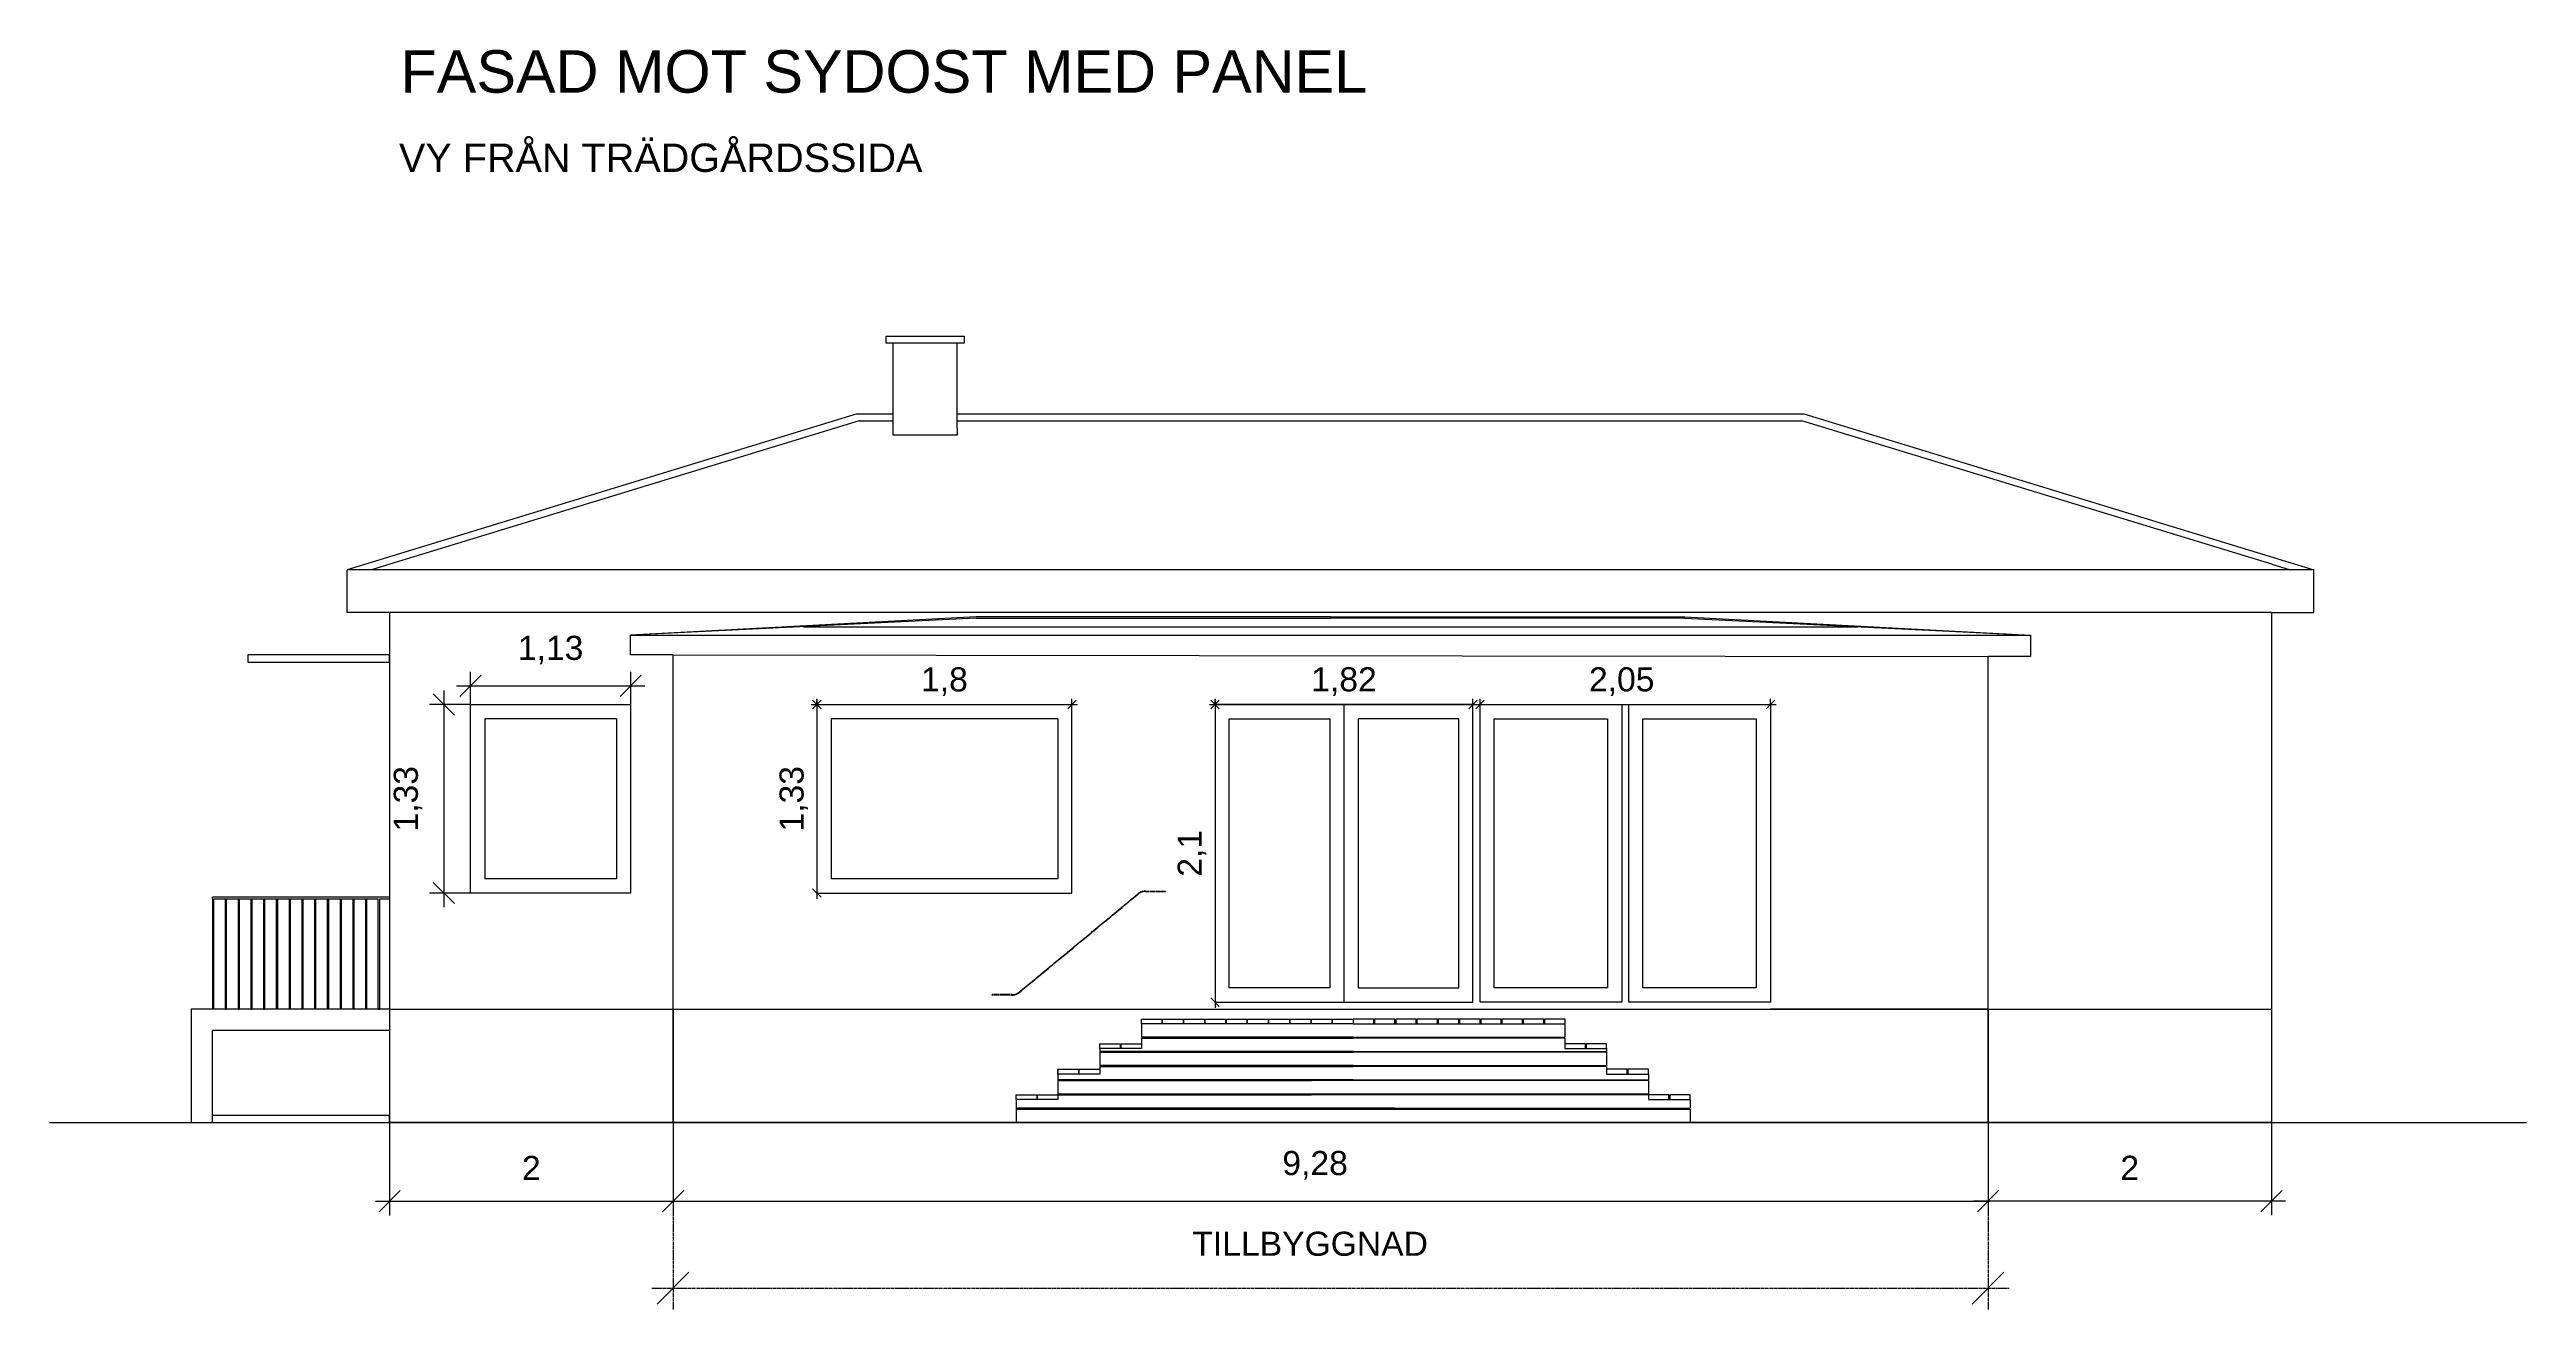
# Model space of a CAD drawing. Header units: millimetres. Extents: x -60009 to 113281, y -58228 to 411188.
# Drawn here: x -32483 to -15003, y 87757 to 96646 of the extents above; entities that cross this region are included whole.
import ezdxf

# ---------------------------------------------------------------- set-up
doc = ezdxf.new("R2010")
doc.units = ezdxf.units.MM
for name, pattern in [('ACAD_ISO02W100', [15, 12, -3]), ('ACAD_ISO04W100', [30, 24, -3, 0, -3]), ('CENTER2', [28.575, 19.05, -3.175, 3.175, -3.175])]:
    doc.linetypes.add(name, pattern=pattern)
doc.layers.get('0').update_dxf_attribs({"color": 1})
for name, color, linetype in [('Angivelser', 7, 'Continuous'), ('Fönster', 1, 'Continuous'), ('Förtydligande', 8, 'CENTER2'), ('Grundritningar', 1, 'Continuous'), ('Mått', 4, 'Continuous'), ('Tillgänglighet', 7, 'ACAD_ISO02W100')]:
    doc.layers.add(name, color=color, linetype=linetype)
doc.styles.get("Standard").update_dxf_attribs({"font": 'Arial.ttf', "height": 170})
doc.dimstyles.new('Egen dimension', dxfattribs={"dimscale": 10, "dimtxt": 2.5, "dimasz": 15, "dimexe": 10, "dimexo": 0.625, "dimgap": 15, "dimtad": 1, "dimlfac": 0.001, "dimtxsty": 'Standard', "dimblk": 'OBLIQUE', "dimblk1": 'OBLIQUE', "dimblk2": 'OBLIQUE', "dimcen": 20, "dimdle": 10, "dimadec": 0, "dimazin": 0, "dimtfac": 1, "dimtmove": 0, "dimatfit": 3, "dimldrblk": 'OPEN90', "dimfxl": 1, "dimarcsym": 0})

# ---------------------------------------------------------------- blocks, each defined once
blk = doc.blocks.new('_Oblique')
at = {"color": 0, "linetype": 'ByBlock', "lineweight": -2}
blk.add_line((-0.5, -0.5), (0.5, 0.5), dxfattribs=at)
blk = doc.blocks.new('*D242')
at = {"layer": 'Defpoints', "color": 0, "lineweight": 13, "transparency": 16777216}
for p in [(-28083, 89075), (-18803, 89075), (-18803, 87907)]:
    blk.add_point(p, dxfattribs=at)
at = {"layer": 'Förtydligande', "color": 0, "lineweight": -2, "transparency": 16777216}
for p, q in [((-28083, 89066), (-28083, 87757)), ((-18803, 89066), (-18803, 87757)), ((-28233, 87907), (-18653, 87907))]:
    blk.add_line(p, q, dxfattribs=at)
at = {"layer": 'Förtydligande', "color": 0, "lineweight": -2, "transparency": 16777216, "xscale": 225, "yscale": 225, "zscale": 225, "rotation": 180}
blk.add_blockref('_Oblique', (-28083, 87907), dxfattribs=at)
at = {"layer": 'Förtydligande', "color": 0, "lineweight": -2, "transparency": 16777216, "xscale": 225, "yscale": 225, "zscale": 225}
blk.add_blockref('_Oblique', (-18803, 87907), dxfattribs=at)
at = {"layer": 'Förtydligande', "color": 0, "transparency": 16777216, "insert": (-23587, 88219), "char_height": 170, "attachment_point": 5}
blk.add_mtext('TILLBYGGNAD', dxfattribs=at)
blk = doc.blocks.new('_Open90')
at = {"color": 0, "linetype": 'ByBlock', "lineweight": -2}
for p, q in [((0, 0), (-1, 0)), ((-0.5, 0.5), (0, 0)), ((0, 0), (-0.5, -0.5))]:
    blk.add_line(p, q, dxfattribs=at)
blk = doc.blocks.new('*D250')
at = {"layer": 'Defpoints', "color": 0, "lineweight": 13, "ltscale": 100, "transparency": 16777216}
for p in [(-30083, 89075), (-28083, 89075), (-28083, 88520)]:
    blk.add_point(p, dxfattribs=at)
at = {"layer": 'Mått', "color": 0, "lineweight": -2, "ltscale": 100, "transparency": 16777216}
for p, q in [((-30083, 89069), (-30083, 88420)), ((-28083, 89069), (-28083, 88420)), ((-30183, 88520), (-27983, 88520))]:
    blk.add_line(p, q, dxfattribs=at)
at = {"layer": 'Mått', "color": 0, "lineweight": -2, "ltscale": 100, "transparency": 16777216, "xscale": 150, "yscale": 150, "zscale": 150, "rotation": 180}
blk.add_blockref('_Oblique', (-30083, 88520), dxfattribs=at)
at = {"layer": 'Mått', "color": 0, "lineweight": -2, "ltscale": 100, "transparency": 16777216, "xscale": 150, "yscale": 150, "zscale": 150}
blk.add_blockref('_Oblique', (-28083, 88520), dxfattribs=at)
at = {"layer": 'Mått', "color": 0, "ltscale": 100, "transparency": 16777216, "insert": (-29083, 88755), "char_height": 170, "attachment_point": 5}
blk.add_mtext('2', dxfattribs=at)
blk = doc.blocks.new('*D257')
at = {"layer": 'Defpoints', "color": 0, "lineweight": 13, "transparency": 16777216}
for p in [(-24258, 92025), (-22438, 92025), (-22438, 92025)]:
    blk.add_point(p, dxfattribs=at)
at = {"layer": 'Mått', "color": 0, "lineweight": -2, "transparency": 16777216}
for p, q in [((-24298, 92025), (-22398, 92025)), ((-24258, 92028), (-24258, 92065)), ((-22438, 92028), (-22438, 92065))]:
    blk.add_line(p, q, dxfattribs=at)
at = {"layer": 'Mått', "color": 0, "lineweight": -2, "transparency": 16777216, "xscale": 60, "yscale": 60, "zscale": 60, "rotation": 180}
blk.add_blockref('_Oblique', (-24258, 92025), dxfattribs=at)
at = {"layer": 'Mått', "color": 0, "lineweight": -2, "transparency": 16777216, "xscale": 60, "yscale": 60, "zscale": 60}
blk.add_blockref('_Oblique', (-22438, 92025), dxfattribs=at)
at = {"layer": 'Mått', "color": 0, "transparency": 16777216, "insert": (-23348, 92187), "char_height": 170, "attachment_point": 5}
blk.add_mtext('1,82', dxfattribs=at)
blk = doc.blocks.new('*D258')
at = {"layer": 'Defpoints', "color": 0, "lineweight": 13, "transparency": 16777216}
for p in [(-22388, 92025), (-20338, 92025), (-20338, 92025)]:
    blk.add_point(p, dxfattribs=at)
at = {"layer": 'Mått', "color": 0, "lineweight": -2, "transparency": 16777216}
for p, q in [((-22428, 92025), (-20298, 92025)), ((-22388, 92028), (-22388, 92065)), ((-20338, 92028), (-20338, 92065))]:
    blk.add_line(p, q, dxfattribs=at)
at = {"layer": 'Mått', "color": 0, "lineweight": -2, "transparency": 16777216, "xscale": 60, "yscale": 60, "zscale": 60, "rotation": 180}
blk.add_blockref('_Oblique', (-22388, 92025), dxfattribs=at)
at = {"layer": 'Mått', "color": 0, "lineweight": -2, "transparency": 16777216, "xscale": 60, "yscale": 60, "zscale": 60}
blk.add_blockref('_Oblique', (-20338, 92025), dxfattribs=at)
at = {"layer": 'Mått', "color": 0, "transparency": 16777216, "insert": (-21388, 92187), "char_height": 170, "attachment_point": 5}
blk.add_mtext('2,05', dxfattribs=at)
blk = doc.blocks.new('*D259')
at = {"layer": 'Defpoints', "color": 0, "lineweight": 13, "transparency": 16777216}
for p in [(-24258, 92025), (-24258, 89925), (-24258, 89925)]:
    blk.add_point(p, dxfattribs=at)
at = {"layer": 'Mått', "color": 0, "lineweight": -2, "transparency": 16777216}
for p, q in [((-24258, 92065), (-24258, 89885)), ((-24256, 92025), (-24218, 92025)), ((-24256, 89925), (-24218, 89925))]:
    blk.add_line(p, q, dxfattribs=at)
at = {"layer": 'Mått', "color": 0, "lineweight": -2, "transparency": 16777216, "xscale": 60, "yscale": 60, "zscale": 60}
for p, rotation in [((-24258, 92025), 90), ((-24258, 89925), 270)]:
    blk.add_blockref('_Oblique', p, dxfattribs=dict(at, rotation=rotation))
at = {"layer": 'Mått', "color": 0, "transparency": 16777216, "insert": (-24421, 90975), "char_height": 170, "attachment_point": 5, "rotation": 90}
blk.add_mtext('2,1', dxfattribs=at)
blk = doc.blocks.new('*D260')
at = {"layer": 'Defpoints', "color": 0, "lineweight": 13, "transparency": 16777216}
for p in [(-27068, 92025), (-25268, 92025), (-25268, 92025)]:
    blk.add_point(p, dxfattribs=at)
at = {"layer": 'Mått', "color": 0, "lineweight": -2, "transparency": 16777216}
for p, q in [((-27108, 92025), (-25228, 92025)), ((-27068, 92028), (-27068, 92065)), ((-25268, 92028), (-25268, 92065))]:
    blk.add_line(p, q, dxfattribs=at)
at = {"layer": 'Mått', "color": 0, "lineweight": -2, "transparency": 16777216, "xscale": 60, "yscale": 60, "zscale": 60, "rotation": 180}
blk.add_blockref('_Oblique', (-27068, 92025), dxfattribs=at)
at = {"layer": 'Mått', "color": 0, "lineweight": -2, "transparency": 16777216, "xscale": 60, "yscale": 60, "zscale": 60}
blk.add_blockref('_Oblique', (-25268, 92025), dxfattribs=at)
at = {"layer": 'Mått', "color": 0, "transparency": 16777216, "insert": (-26168, 92187), "char_height": 170, "attachment_point": 5}
blk.add_mtext('1,8', dxfattribs=at)
blk = doc.blocks.new('*D261')
at = {"layer": 'Defpoints', "color": 0, "lineweight": 13, "transparency": 16777216}
for p in [(-27068, 92025), (-27068, 90695), (-27068, 90695)]:
    blk.add_point(p, dxfattribs=at)
at = {"layer": 'Mått', "color": 0, "lineweight": -2, "transparency": 16777216}
for p, q in [((-27068, 92065), (-27068, 90655)), ((-27066, 92025), (-27028, 92025)), ((-27066, 90695), (-27028, 90695))]:
    blk.add_line(p, q, dxfattribs=at)
at = {"layer": 'Mått', "color": 0, "lineweight": -2, "transparency": 16777216, "xscale": 60, "yscale": 60, "zscale": 60}
for p, rotation in [((-27068, 92025), 90), ((-27068, 90695), 270)]:
    blk.add_blockref('_Oblique', p, dxfattribs=dict(at, rotation=rotation))
at = {"layer": 'Mått', "color": 0, "transparency": 16777216, "insert": (-27231, 91360), "char_height": 170, "attachment_point": 5, "rotation": 90}
blk.add_mtext('1,33', dxfattribs=at)
blk = doc.blocks.new('*D262')
at = {"layer": 'Defpoints', "color": 0, "lineweight": 13, "transparency": 16777216}
for p in [(-29512, 92025), (-29701, 90695), (-29512, 90695)]:
    blk.add_point(p, dxfattribs=at)
at = {"layer": 'Mått', "color": 0, "lineweight": -2, "transparency": 16777216}
for p, q in [((-29701, 92125), (-29701, 90595)), ((-29518, 92025), (-29801, 92025)), ((-29518, 90695), (-29801, 90695))]:
    blk.add_line(p, q, dxfattribs=at)
at = {"layer": 'Mått', "color": 0, "lineweight": -2, "transparency": 16777216, "xscale": 150, "yscale": 150, "zscale": 150}
for p, rotation in [((-29701, 92025), 90), ((-29701, 90695), 270)]:
    blk.add_blockref('_Oblique', p, dxfattribs=dict(at, rotation=rotation))
at = {"layer": 'Mått', "color": 0, "transparency": 16777216, "insert": (-29953, 91360), "char_height": 170, "attachment_point": 5, "rotation": 90}
blk.add_mtext('1,33', dxfattribs=at)
blk = doc.blocks.new('*D263')
at = {"layer": 'Defpoints', "color": 0, "lineweight": 13, "transparency": 16777216}
for p in [(-28382, 92156), (-29512, 92025), (-28382, 92025)]:
    blk.add_point(p, dxfattribs=at)
at = {"layer": 'Mått', "color": 0, "lineweight": -2, "transparency": 16777216}
for p, q in [((-29612, 92156), (-28282, 92156)), ((-29512, 92031), (-29512, 92256)), ((-28382, 92031), (-28382, 92256))]:
    blk.add_line(p, q, dxfattribs=at)
at = {"layer": 'Mått', "color": 0, "lineweight": -2, "transparency": 16777216, "xscale": 150, "yscale": 150, "zscale": 150, "rotation": 180}
blk.add_blockref('_Oblique', (-29512, 92156), dxfattribs=at)
at = {"layer": 'Mått', "color": 0, "lineweight": -2, "transparency": 16777216, "xscale": 150, "yscale": 150, "zscale": 150}
blk.add_blockref('_Oblique', (-28382, 92156), dxfattribs=at)
at = {"layer": 'Mått', "color": 0, "transparency": 16777216, "insert": (-28947, 92409), "char_height": 170, "attachment_point": 5}
blk.add_mtext('1,13', dxfattribs=at)
blk = doc.blocks.new('*D264')
at = {"layer": 'Defpoints', "color": 0, "lineweight": 13, "transparency": 16777216}
for p in [(-18803, 89875), (-16803, 89875), (-18803, 88521)]:
    blk.add_point(p, dxfattribs=at)
at = {"layer": 'Mått', "color": 0, "lineweight": -2, "transparency": 16777216}
for p, q in [((-18803, 89869), (-18803, 88421)), ((-16803, 89869), (-16803, 88421)), ((-16703, 88521), (-18903, 88521))]:
    blk.add_line(p, q, dxfattribs=at)
at = {"layer": 'Mått', "color": 0, "lineweight": -2, "transparency": 16777216, "xscale": 150, "yscale": 150, "zscale": 150, "rotation": 180}
blk.add_blockref('_Oblique', (-18803, 88521), dxfattribs=at)
at = {"layer": 'Mått', "color": 0, "lineweight": -2, "transparency": 16777216, "xscale": 150, "yscale": 150, "zscale": 150}
blk.add_blockref('_Oblique', (-16803, 88521), dxfattribs=at)
at = {"layer": 'Mått', "color": 0, "transparency": 16777216, "insert": (-17803, 88756), "char_height": 170, "attachment_point": 5}
blk.add_mtext('2', dxfattribs=at)
blk = doc.blocks.new('*D265')
at = {"layer": 'Defpoints', "color": 0, "lineweight": 13, "transparency": 16777216}
for p in [(-28083, 89875), (-18803, 89875), (-18803, 88521)]:
    blk.add_point(p, dxfattribs=at)
at = {"layer": 'Mått', "color": 0, "lineweight": -2, "transparency": 16777216}
for p, q in [((-28083, 89869), (-28083, 88421)), ((-18803, 89869), (-18803, 88421)), ((-28093, 88521), (-18793, 88521))]:
    blk.add_line(p, q, dxfattribs=at)
at = {"layer": 'Mått', "color": 0, "lineweight": -2, "transparency": 16777216, "xscale": 150, "yscale": 150, "zscale": 150, "rotation": 180}
blk.add_blockref('_Oblique', (-28083, 88521), dxfattribs=at)
at = {"layer": 'Mått', "color": 0, "lineweight": -2, "transparency": 16777216, "xscale": 150, "yscale": 150, "zscale": 150}
blk.add_blockref('_Oblique', (-18803, 88521), dxfattribs=at)
at = {"layer": 'Mått', "color": 0, "transparency": 16777216, "insert": (-23552, 88774), "char_height": 170, "attachment_point": 5}
blk.add_mtext('9,28', dxfattribs=at)

msp = doc.modelspace()

# ---------------------------------------------------------------- linework, layer by layer
at = {"layer": 'Fönster'}
for p, q in [((-29512.248, 90695.014), (-29512.248, 92025.014)), ((-29512.248, 92025.014), (-28382.248, 92025.014)), ((-28382.248, 92025.014), (-28382.248, 90695.014)), ((-22438.248, 92025.014), (-24258.248, 92025.014)), ((-24258.248, 92025.014), (-24258.248, 89925.014)), ((-22438.248, 92025.014), (-23348.248, 92025.014)), ((-23348.248, 92025.014), (-23348.248, 89925.014)), ((-22438.248, 89925.014), (-22438.248, 92025.014)), ((-29412.248, 91925.014), (-29412.248, 90795.014)), ((-28482.248, 91925.014), (-29412.248, 91925.014)), ((-28482.248, 91925.014), (-28482.248, 90795.014)), ((-24158.248, 91925.014), (-23448.248, 91925.014)), ((-24158.248, 90025.014), (-24158.248, 91925.014)), ((-23448.248, 91925.014), (-23448.248, 90025.014)), ((-23248.248, 91925.014), (-23248.248, 90025.014)), ((-22538.248, 91925.014), (-23248.248, 91925.014)), ((-22538.248, 90025.014), (-22538.248, 91925.014)), ((-28482.248, 90795.014), (-29412.248, 90795.014)), ((-28382.248, 90695.014), (-29512.248, 90695.014)), ((-23448.248, 90025.014), (-24158.248, 90025.014)), ((-23248.248, 90025.014), (-22538.248, 90025.014)), ((-24258.248, 89925.014), (-22438.248, 89925.014))]:
    msp.add_line(p, q, dxfattribs=at)
at = {"layer": 'Fönster', "ltscale": 100}
for p, q in [((-22388.248, 89925.014), (-22388.248, 92025.014)), ((-22388.248, 92025.014), (-21388.248, 92025.014)), ((-21388.248, 92025.014), (-21388.248, 89925.014)), ((-21338.248, 89925.014), (-21338.248, 92025.014)), ((-21338.248, 92025.014), (-20338.248, 92025.014)), ((-20338.248, 92025.014), (-20338.248, 89925.014)), ((-22288.248, 90025.014), (-22288.248, 91925.014)), ((-22288.248, 91925.014), (-21488.248, 91925.014)), ((-21488.248, 91925.014), (-21488.248, 90025.014)), ((-21238.248, 90025.014), (-21238.248, 91925.014)), ((-21238.248, 91925.014), (-20438.248, 91925.014)), ((-20438.248, 91925.014), (-20438.248, 90025.014)), ((-21488.248, 90025.014), (-22288.248, 90025.014)), ((-20438.248, 90025.014), (-21238.248, 90025.014)), ((-21388.248, 89925.014), (-22388.248, 89925.014)), ((-20338.248, 89925.014), (-21338.248, 89925.014))]:
    msp.add_line(p, q, dxfattribs=at)
at = {"layer": 'Förtydligande', "linetype": 'ACAD_ISO04W100', "lineweight": -3, "ltscale": 0.1}
msp.add_line((-32483.248, 89075.014), (-15003.248, 89075.014), dxfattribs=at)
at = {"layer": 'Grundritningar'}
for p, q in [((-26578.946, 94575.014), (-26578.946, 94625.014)), ((-26578.946, 94625.014), (-26028.946, 94625.014)), ((-26528.946, 94575.014), (-26578.946, 94575.014)), ((-26078.946, 94575.014), (-26528.946, 94575.014)), ((-26528.946, 93975.014), (-26528.946, 94575.014)), ((-26028.946, 94575.014), (-26078.946, 94575.014)), ((-26078.946, 93975.014), (-26078.946, 94575.014)), ((-26028.946, 94625.014), (-26028.946, 94575.014)), ((-26783.248, 94075.014), (-30383.248, 92975.014)), ((-26783.248, 94075.014), (-26528.946, 94075.014)), ((-26078.946, 94075.014), (-20103.248, 94075.014)), ((-20103.248, 94075.014), (-16503.248, 92975.014)), ((-26768.545, 94027.225), (-30081.125, 93015.047)), ((-26768.545, 94027.225), (-26528.946, 94027.22)), ((-26528.946, 93925.014), (-26528.946, 93975.014)), ((-26078.946, 93925.014), (-26528.946, 93925.014)), ((-26078.946, 94027.212), (-20117.55, 94027.103)), ((-26078.946, 93975.014), (-26078.946, 93925.014)), ((-16800.716, 93014.396), (-20117.55, 94027.103)), ((-30383.248, 92675.014), (-30383.248, 92975.014)), ((-16503.248, 92975.014), (-30383.248, 92975.014)), ((-16503.248, 92675.014), (-16503.248, 92975.014)), ((-30083.248, 92675.014), (-30383.248, 92675.014)), ((-16803.248, 92675.014), (-30083.248, 92675.014)), ((-30083.248, 92675.014), (-30083.248, 89875.014)), ((-30083.248, 92675.014), (-30083.248, 92375.014)), ((-16803.248, 92675.014), (-16803.248, 89075.014)), ((-16803.248, 92675.014), (-16503.248, 92675.014)), ((-25943.245, 92643.298), (-28383.241, 92513.298)), ((-25943.245, 92633.298), (-28383.241, 92513.298)), ((-27163.223, 92573.299), (-19723.27, 92573.299)), ((-23443.245, 92643.298), (-25943.245, 92643.298)), ((-25943.245, 92633.298), (-23443.245, 92633.298)), ((-23443.245, 92643.298), (-20943.245, 92643.298)), ((-20943.245, 92633.298), (-23443.245, 92633.298)), ((-20943.245, 92643.298), (-18503.248, 92513.298)), ((-20943.245, 92633.298), (-18503.248, 92513.298)), ((-30083.248, 92375.014), (-31083.248, 92375.014)), ((-31083.248, 92375.014), (-31083.248, 92325.014)), ((-31083.248, 92325.014), (-30083.248, 92325.014)), ((-30083.248, 92325.014), (-30083.248, 92375.014)), ((-27068.248, 92025.014), (-27068.248, 90695.014)), ((-27068.248, 92025.014), (-25268.248, 92025.014)), ((-25268.248, 90695.014), (-25268.248, 92025.014)), ((-26968.248, 91925.014), (-26968.248, 90795.014)), ((-25368.248, 91925.014), (-26968.248, 91925.014)), ((-25368.248, 91925.014), (-25368.248, 90795.014)), ((-25368.248, 90795.014), (-26968.248, 90795.014)), ((-30083.248, 90665.014), (-31333.248, 90665.014)), ((-31333.248, 90655.014), (-31333.248, 90665.014)), ((-31333.248, 90655.014), (-31333.248, 89875.014)), ((-31323.248, 90655.014), (-30163.248, 90655.014)), ((-31323.248, 89875.014), (-31323.248, 90655.014)), ((-31243.248, 90655.014), (-31243.248, 89875.014)), ((-31233.248, 89875.014), (-31233.248, 90655.014)), ((-31153.248, 90655.014), (-31153.248, 89875.014)), ((-31143.248, 89875.014), (-31143.248, 90655.014)), ((-31143.248, 90655.014), (-31063.248, 90655.014)), ((-31063.248, 90655.014), (-31063.248, 89875.014)), ((-31053.248, 89875.014), (-31053.248, 90655.014)), ((-31053.248, 90655.014), (-30973.248, 90655.014)), ((-30973.248, 90655.014), (-30973.248, 89875.014)), ((-30963.248, 89875.014), (-30963.248, 90655.014)), ((-30963.248, 90655.014), (-30883.248, 90655.014)), ((-30883.248, 90655.014), (-30883.248, 89875.014)), ((-30873.248, 89875.014), (-30873.248, 90655.014)), ((-30873.248, 90655.014), (-30793.248, 90655.014)), ((-30793.248, 90655.014), (-30793.248, 89875.014)), ((-30783.248, 89875.014), (-30783.248, 90655.014)), ((-30783.248, 90655.014), (-30703.248, 90655.014)), ((-30703.248, 90655.014), (-30703.248, 89875.014)), ((-30693.248, 89875.014), (-30693.248, 90655.014)), ((-30693.248, 90655.014), (-30613.248, 90655.014)), ((-30613.248, 90655.014), (-30613.248, 89875.014)), ((-30603.248, 89875.014), (-30603.248, 90655.014)), ((-30603.248, 90655.014), (-30523.248, 90655.014)), ((-30523.248, 90655.014), (-30523.248, 89875.014)), ((-30513.248, 89875.014), (-30513.248, 90655.014)), ((-30513.248, 90655.014), (-30433.248, 90655.014)), ((-30433.248, 90655.014), (-30433.248, 89875.014)), ((-30423.248, 89875.014), (-30423.248, 90655.014)), ((-30423.248, 90655.014), (-30343.248, 90655.014)), ((-30343.248, 90655.014), (-30343.248, 89875.014)), ((-30333.248, 89875.014), (-30333.248, 90655.014)), ((-30333.248, 90655.014), (-30253.248, 90655.014)), ((-30253.248, 90655.014), (-30253.248, 89875.014)), ((-30243.248, 89875.014), (-30243.248, 90655.014)), ((-30163.248, 89875.014), (-30163.248, 90655.014)), ((-30153.248, 89875.014), (-30153.248, 90655.014)), ((-30153.248, 90655.014), (-30083.248, 90655.014)), ((-27068.248, 90695.014), (-25268.248, 90695.014)), ((-30083.248, 89875.014), (-31483.248, 89875.014)), ((-31483.248, 89875.014), (-31483.248, 89075.014)), ((-31243.248, 89875.014), (-31233.248, 89875.014)), ((-31153.248, 89875.014), (-31143.248, 89875.014)), ((-31063.248, 89875.014), (-31053.248, 89875.014)), ((-30973.248, 89875.014), (-30963.248, 89875.014)), ((-30163.248, 89875.014), (-30153.248, 89875.014)), ((-30163.248, 89875.014), (-30153.248, 89875.014)), ((-30083.248, 89875.014), (-30153.248, 89875.014)), ((-30083.248, 89875.014), (-30083.248, 89075.014)), ((-30083.248, 89875.014), (-30083.248, 89725.014)), ((-30083.248, 89875.014), (-29512.248, 89875.014)), ((-31333.248, 89075.014), (-31333.248, 89725.014)), ((-30083.248, 89725.014), (-31333.248, 89725.014)), ((-25366.727, 89451.015), (-25366.727, 89271.015)), ((-31483.248, 89075.014), (-31333.248, 89075.014)), ((-30083.248, 89125.014), (-31333.248, 89125.014)), ((-31333.248, 89075.014), (-30083.248, 89075.014)), ((-30083.248, 89075.014), (-30083.248, 89125.014)), ((-16803.248, 89075.014), (-30083.248, 89075.014))]:
    msp.add_line(p, q, dxfattribs=at)
at = {"layer": 'Grundritningar', "ltscale": 100}
for p, q in [((-30081.125, 93015.047), (-30212.144, 92975.014)), ((-16800.716, 93014.396), (-16671.731, 92975.014)), ((-28383.248, 92375.014), (-28383.248, 92513.298)), ((-28383.248, 92513.298), (-18803.248, 92513.298)), ((-18803.248, 92513.298), (-18503.248, 92513.298)), ((-18503.248, 92513.298), (-18503.248, 92363.298)), ((-28083.248, 89075.014), (-28083.248, 92375.014)), ((-28083.248, 92375.014), (-18803.248, 92363.298)), ((-18803.248, 89075.014), (-18803.248, 92363.298)), ((-18503.248, 92363.298), (-18803.248, 92363.298)), ((-30083.248, 89875.014), (-28083.248, 89875.014)), ((-28083.248, 89875.014), (-18803.248, 89875.014)), ((-18803.248, 89875.014), (-20338.248, 89875.014)), ((-18803.248, 89875.014), (-16803.248, 89875.014)), ((-24778.248, 89772.015), (-24778.248, 89806.015)), ((-24778.248, 89806.015), (-24633.248, 89806.015)), ((-24633.248, 89772.015), (-24778.248, 89772.015)), ((-24776.727, 89772.014), (-24776.727, 89677.014)), ((-23283.249, 89772.014), (-24776.727, 89772.014)), ((-23283.249, 89677.014), (-24776.727, 89677.014)), ((-24633.248, 89806.015), (-24633.248, 89772.015)), ((-24628.248, 89772.015), (-24628.248, 89806.015)), ((-24628.248, 89806.015), (-24483.248, 89806.015)), ((-24483.248, 89772.015), (-24628.248, 89772.015)), ((-24483.248, 89806.015), (-24483.248, 89772.015)), ((-24478.248, 89772.015), (-24483.248, 89772.015)), ((-24478.248, 89772.015), (-24478.248, 89806.015)), ((-24478.248, 89806.015), (-24333.248, 89806.015)), ((-24333.248, 89772.015), (-24478.248, 89772.015)), ((-24333.248, 89806.015), (-24333.248, 89772.015)), ((-24328.248, 89772.015), (-24328.248, 89806.015)), ((-24328.248, 89806.015), (-24183.248, 89806.015)), ((-24183.248, 89772.015), (-24328.248, 89772.015)), ((-24183.248, 89806.015), (-24183.248, 89772.015)), ((-24178.248, 89772.015), (-24183.248, 89772.015)), ((-24178.248, 89772.015), (-24178.248, 89806.015)), ((-24178.248, 89806.015), (-24033.248, 89806.015)), ((-24033.248, 89772.015), (-24178.248, 89772.015)), ((-24033.248, 89806.015), (-24033.248, 89772.015)), ((-24028.248, 89772.015), (-24028.248, 89806.015)), ((-24028.248, 89806.015), (-23883.248, 89806.015)), ((-23883.248, 89772.015), (-24028.248, 89772.015)), ((-23883.248, 89806.015), (-23883.248, 89772.015)), ((-23878.248, 89772.014), (-23883.248, 89772.014)), ((-23878.248, 89772.014), (-23878.248, 89806.014)), ((-23878.248, 89806.014), (-23733.248, 89806.014)), ((-23733.248, 89772.014), (-23878.248, 89772.014)), ((-23733.248, 89806.014), (-23733.248, 89772.014)), ((-23728.249, 89772.014), (-23728.249, 89806.014)), ((-23728.249, 89806.014), (-23583.249, 89806.014)), ((-23583.249, 89772.014), (-23728.249, 89772.014)), ((-23583.249, 89806.014), (-23583.249, 89772.014)), ((-23578.248, 89772.014), (-23583.248, 89772.014)), ((-23578.248, 89772.014), (-23578.248, 89806.014)), ((-23578.248, 89806.014), (-23433.248, 89806.014)), ((-23433.248, 89772.014), (-23578.248, 89772.014)), ((-23433.248, 89806.014), (-23433.248, 89772.014)), ((-23428.249, 89772.014), (-23428.249, 89806.014)), ((-23428.249, 89806.014), (-23283.249, 89806.014)), ((-23283.249, 89772.014), (-23428.249, 89772.014)), ((-23283.249, 89806.014), (-23283.249, 89772.014)), ((-23138.249, 89806.014), (-23283.249, 89806.014)), ((-23283.249, 89806.014), (-23283.249, 89772.014)), ((-23283.249, 89772.014), (-23138.249, 89772.014)), ((-23283.248, 89772.014), (-21789.77, 89772.014)), ((-23283.248, 89677.014), (-21789.77, 89677.014)), ((-23138.249, 89772.014), (-23138.249, 89806.014)), ((-23133.249, 89806.014), (-23133.249, 89772.014)), ((-22988.249, 89806.014), (-23133.249, 89806.014)), ((-23133.249, 89772.014), (-22988.249, 89772.014)), ((-22988.249, 89772.014), (-22988.249, 89806.014)), ((-22988.249, 89772.014), (-22983.249, 89772.014)), ((-22983.249, 89806.014), (-22983.249, 89772.014)), ((-22838.249, 89806.014), (-22983.249, 89806.014)), ((-22983.249, 89772.014), (-22838.249, 89772.014)), ((-22838.249, 89772.014), (-22838.249, 89806.014)), ((-22833.249, 89806.014), (-22833.249, 89772.014)), ((-22688.249, 89806.014), (-22833.249, 89806.014)), ((-22833.249, 89772.014), (-22688.249, 89772.014)), ((-22688.249, 89772.014), (-22688.249, 89806.014)), ((-22688.249, 89772.014), (-22683.249, 89772.014)), ((-22683.249, 89806.015), (-22683.249, 89772.015)), ((-22538.249, 89806.015), (-22683.249, 89806.015)), ((-22683.249, 89772.015), (-22538.249, 89772.015)), ((-22538.249, 89772.015), (-22538.249, 89806.015)), ((-22533.249, 89806.015), (-22533.249, 89772.015)), ((-22388.249, 89806.015), (-22533.249, 89806.015)), ((-22533.249, 89772.015), (-22388.249, 89772.015)), ((-22388.249, 89772.015), (-22388.249, 89806.015)), ((-22388.249, 89772.015), (-22383.249, 89772.015)), ((-22383.249, 89806.015), (-22383.249, 89772.015)), ((-22238.249, 89806.015), (-22383.249, 89806.015)), ((-22383.249, 89772.015), (-22238.249, 89772.015)), ((-22238.249, 89772.015), (-22238.249, 89806.015)), ((-22233.249, 89806.015), (-22233.249, 89772.015)), ((-22088.249, 89806.015), (-22233.249, 89806.015)), ((-22233.249, 89772.015), (-22088.249, 89772.015)), ((-22088.249, 89772.015), (-22088.249, 89806.015)), ((-22088.249, 89772.015), (-22083.249, 89772.015)), ((-22083.249, 89806.015), (-22083.249, 89772.015)), ((-21938.249, 89806.015), (-22083.249, 89806.015)), ((-22083.249, 89772.015), (-21938.249, 89772.015)), ((-21938.249, 89772.015), (-21938.249, 89806.015)), ((-21933.249, 89806.015), (-21933.249, 89772.015)), ((-21788.249, 89806.015), (-21933.249, 89806.015)), ((-21933.249, 89772.015), (-21788.249, 89772.015)), ((-21789.77, 89772.014), (-21789.77, 89677.014)), ((-21788.249, 89772.015), (-21788.249, 89806.015)), ((-25071.727, 89597.015), (-25071.727, 89631.015)), ((-25071.727, 89631.015), (-24926.727, 89631.015)), ((-24926.727, 89597.015), (-25071.727, 89597.015)), ((-25071.727, 89597.015), (-25071.727, 89577.014)), ((-23283.249, 89577.014), (-25071.727, 89577.014)), ((-25071.727, 89572.014), (-23283.249, 89572.014)), ((-25071.727, 89572.014), (-25071.727, 89477.014)), ((-24926.727, 89631.015), (-24926.727, 89597.015)), ((-24921.727, 89597.015), (-24926.727, 89597.015)), ((-24921.727, 89597.015), (-24921.727, 89631.015)), ((-24921.727, 89631.015), (-24776.727, 89631.015)), ((-24776.727, 89597.015), (-24921.727, 89597.015)), ((-24776.727, 89672.014), (-23283.249, 89672.014)), ((-24776.727, 89672.014), (-24776.727, 89631.015)), ((-24776.727, 89631.015), (-24776.727, 89597.015)), ((-21789.77, 89672.014), (-23283.248, 89672.014)), ((-23283.248, 89577.014), (-21494.77, 89577.014)), ((-21494.77, 89572.014), (-23283.248, 89572.014)), ((-21789.77, 89672.014), (-21789.77, 89631.015)), ((-21789.77, 89631.015), (-21789.77, 89597.015)), ((-21644.77, 89631.015), (-21789.77, 89631.015)), ((-21789.77, 89597.015), (-21644.77, 89597.015)), ((-21644.77, 89597.015), (-21644.77, 89631.015)), ((-21644.77, 89597.015), (-21639.77, 89597.015)), ((-21639.77, 89631.015), (-21639.77, 89597.015)), ((-21494.77, 89631.015), (-21639.77, 89631.015)), ((-21639.77, 89597.015), (-21494.77, 89597.015)), ((-21494.77, 89597.015), (-21494.77, 89631.015)), ((-21494.77, 89597.015), (-21494.77, 89577.014)), ((-21494.77, 89572.014), (-21494.77, 89477.014)), ((-25366.727, 89417.015), (-25366.727, 89451.015)), ((-25366.727, 89451.015), (-25221.727, 89451.015)), ((-25221.727, 89417.015), (-25366.727, 89417.015)), ((-25366.727, 89417.015), (-25366.727, 89371.014)), ((-23283.249, 89377.014), (-25366.727, 89377.014)), ((-25366.727, 89371.014), (-23578.248, 89371.014)), ((-25366.727, 89371.014), (-25366.727, 89276.014)), ((-25221.727, 89451.015), (-25221.727, 89417.015)), ((-25216.727, 89417.015), (-25221.727, 89417.015)), ((-25216.727, 89417.015), (-25216.727, 89451.015)), ((-25216.727, 89451.015), (-25071.727, 89451.015)), ((-25071.727, 89417.015), (-25216.727, 89417.015)), ((-23283.249, 89477.014), (-25071.727, 89477.014)), ((-25071.727, 89472.014), (-23283.249, 89472.014)), ((-25071.727, 89472.014), (-25071.727, 89451.015)), ((-25071.727, 89451.015), (-25071.727, 89417.015)), ((-21199.77, 89371.014), (-23578.248, 89371.014)), ((-23283.248, 89477.014), (-21494.77, 89477.014)), ((-21494.77, 89472.014), (-23283.248, 89472.014)), ((-23283.248, 89377.014), (-21199.77, 89377.014)), ((-21494.77, 89472.014), (-21494.77, 89451.015)), ((-21494.77, 89451.015), (-21494.77, 89417.015)), ((-21349.77, 89451.015), (-21494.77, 89451.015)), ((-21494.77, 89417.015), (-21349.77, 89417.015)), ((-21349.77, 89417.015), (-21349.77, 89451.015)), ((-21349.77, 89417.015), (-21344.77, 89417.015)), ((-21344.77, 89451.015), (-21344.77, 89417.015)), ((-21199.77, 89451.015), (-21344.77, 89451.015)), ((-21344.77, 89417.015), (-21199.77, 89417.015)), ((-21199.77, 89417.015), (-21199.77, 89451.015)), ((-21199.77, 89417.015), (-21199.77, 89377.014)), ((-21199.77, 89371.014), (-21199.77, 89276.014)), ((-25661.726, 89237.015), (-25661.726, 89271.015)), ((-25661.726, 89271.015), (-25516.726, 89271.015)), ((-25516.726, 89237.015), (-25661.726, 89237.015)), ((-25661.726, 89237.015), (-25661.726, 89170.014)), ((-22988.249, 89176.014), (-25661.726, 89176.014)), ((-25661.726, 89170.014), (-20904.771, 89170.014)), ((-25661.726, 89170.014), (-25661.726, 89075.014)), ((-25511.727, 89237.015), (-25516.727, 89237.015)), ((-25516.726, 89271.015), (-25516.726, 89237.015)), ((-25511.727, 89237.015), (-25511.727, 89271.015)), ((-25511.727, 89271.015), (-25366.727, 89271.015)), ((-25366.727, 89237.015), (-25511.727, 89237.015)), ((-21199.77, 89276.014), (-25366.727, 89276.014)), ((-25366.727, 89271.015), (-25366.727, 89237.015)), ((-25366.726, 89271.014), (-23578.248, 89271.014)), ((-25366.726, 89271.014), (-25366.726, 89250.015)), ((-21199.77, 89271.014), (-23578.248, 89271.014)), ((-22988.249, 89176.014), (-20904.771, 89176.014)), ((-21199.77, 89271.014), (-21199.771, 89250.015)), ((-21199.77, 89271.014), (-21199.77, 89237.014)), ((-21054.77, 89271.014), (-21199.77, 89271.014)), ((-21199.77, 89237.014), (-21054.77, 89237.014)), ((-21054.77, 89237.014), (-21054.77, 89271.014)), ((-21054.77, 89237.014), (-21049.77, 89237.014)), ((-21049.771, 89271.014), (-21049.771, 89237.014)), ((-20904.771, 89271.014), (-21049.771, 89271.014)), ((-21049.771, 89237.014), (-20904.771, 89237.014)), ((-20904.771, 89237.014), (-20904.771, 89271.014)), ((-20904.771, 89237.014), (-20904.771, 89176.014)), ((-20904.771, 89170.014), (-20904.771, 89075.014)), ((-23578.248, 89075.014), (-25661.726, 89075.014)), ((-23578.248, 89075.014), (-20904.771, 89075.014))]:
    msp.add_line(p, q, dxfattribs=at)
at = {"layer": 'Grundritningar', "linetype": 'ACAD_ISO02W100', "ltscale": 100}
msp.add_line((-28083.248, 92375.014), (-28383.248, 92375.014), dxfattribs=at)
at = {"layer": 'Tillgänglighet'}
for p, q in [((-25639.533, 89996.377), (-24800.442, 90690.652)), ((-25639.533, 89993.377), (-24800.442, 90687.652)), ((-24749.443, 90709.015), (-24608.248, 90709.015)), ((-24749.443, 90706.015), (-24608.248, 90706.015)), ((-24608.248, 90709.015), (-24608.248, 90706.015)), ((-25831.726, 89975.014), (-25831.726, 89978.014)), ((-25690.532, 89978.014), (-25831.726, 89978.014)), ((-25690.532, 89975.014), (-25831.726, 89975.014))]:
    msp.add_line(p, q, dxfattribs=at)
for centre, start, end in [((-24749.443, 90629.015), 90, 129.6047965), ((-24749.443, 90626.015), 90, 129.6047965), ((-25690.532, 90058.014), 270, 309.6047965), ((-25690.532, 90055.014), 270, 309.6047965)]:
    msp.add_arc(centre, 80, start, end, dxfattribs=at)

# ---------------------------------------------------------------- texts
at = {"layer": 'Angivelser'}
for s, height, p in [('FASAD MOT SYDOST MED PANEL', 300, (-30006.386, 96341.983)), ('VY FRÅN TRÄDGÅRDSSIDA', 200, (-30017.27, 95783.152))]:
    msp.add_text(s, height=height, dxfattribs=at).set_placement(p)

# ---------------------------------------------------------------- dimensions: what is measured, and where the dimension line sits
at = {"layer": 'Förtydligande'}
dim = msp.add_linear_dim(base=(-18803.248, 87906.687), p1=(-28083.248, 89075.014), p2=(-18803.248, 89075.014), text='TILLBYGGNAD', dimstyle='Egen dimension', override={"dimscale": 15}, dxfattribs=at)
dim.commit()
dim.dimension.update_dxf_attribs({"geometry": '*D242', "text_midpoint": (-23587.406, 87906.687), "dimtype": 160})
at = {"layer": 'Mått'}
dim = msp.add_linear_dim(base=(-28382.248, 92156.423), p1=(-29512.248, 92025.014), p2=(-28382.248, 92025.014), dimstyle='Egen dimension', dxfattribs=at)
dim.commit()
dim.dimension.update_dxf_attribs({"geometry": '*D263', "text_midpoint": (-28947.248, 92408.817)})
for base, p1, p2, override, picture, middle in [((-25268.248, 92025.014), (-27068.248, 92025.014), (-25268.248, 92025.014), {"dimscale": 4}, '*D260', (-26168.248, 92025.014)), ((-22438.248, 92025.014), (-24258.248, 92025.014), (-22438.248, 92025.014), {"dimscale": 4}, '*D257', (-23348.248, 92025.014)), ((-20338.248, 92025.014), (-22388.248, 92025.014), (-20338.248, 92025.014), {"dimscale": 4}, '*D258', (-21388.248, 92025.014)), ((-18803.248, 88521.121), (-28083.248, 89875.014), (-18803.248, 89875.014), {"dimscale": 1, "dimtxt": 25, "dimasz": 150, "dimexe": 100, "dimexo": 6.25, "dimgap": 150, "dimcen": 200}, '*D265', (-23552.453, 88521.121))]:
    dim = msp.add_linear_dim(base=base, p1=p1, p2=p2, dimstyle='Egen dimension', override=override, dxfattribs=at)
    dim.commit()
    dim.dimension.update_dxf_attribs({"geometry": picture, "text_midpoint": middle, "dimtype": 160})
dim = msp.add_linear_dim(base=(-29700.653, 90695.014), p1=(-29512.248, 92025.014), p2=(-29512.248, 90695.014), angle=90, dimstyle='Egen dimension', dxfattribs=at)
dim.commit()
dim.dimension.update_dxf_attribs({"geometry": '*D262', "text_midpoint": (-29953.048, 91360.014)})
for base, p1, p2, picture, middle in [((-27068.248, 90695.014), (-27068.248, 92025.014), (-27068.248, 90695.014), '*D261', (-27068.248, 91360.014)), ((-24258.248, 89925.014), (-24258.248, 92025.014), (-24258.248, 89925.014), '*D259', (-24258.248, 90975.014))]:
    dim = msp.add_linear_dim(base=base, p1=p1, p2=p2, angle=90, dimstyle='Egen dimension', override={"dimscale": 4}, dxfattribs=at)
    dim.commit()
    dim.dimension.update_dxf_attribs({"geometry": picture, "text_midpoint": middle, "dimtype": 160})
dim = msp.add_linear_dim(base=(-18803.248, 88521.089), p1=(-16803.248, 89875.014), p2=(-18803.248, 89875.014), dimstyle='Egen dimension', dxfattribs=at)
dim.commit()
dim.dimension.update_dxf_attribs({"geometry": '*D264', "text_midpoint": (-17803.248, 88521.089), "dimtype": 160})
at = {"layer": 'Mått', "ltscale": 100}
dim = msp.add_linear_dim(base=(-28083.248, 88519.744), p1=(-30083.248, 89075.014), p2=(-28083.248, 89075.014), dimstyle='Egen dimension', dxfattribs=at)
dim.commit()
dim.dimension.update_dxf_attribs({"geometry": '*D250', "text_midpoint": (-29083.248, 88519.744), "dimtype": 160})

doc.saveas('drawing.dxf')
